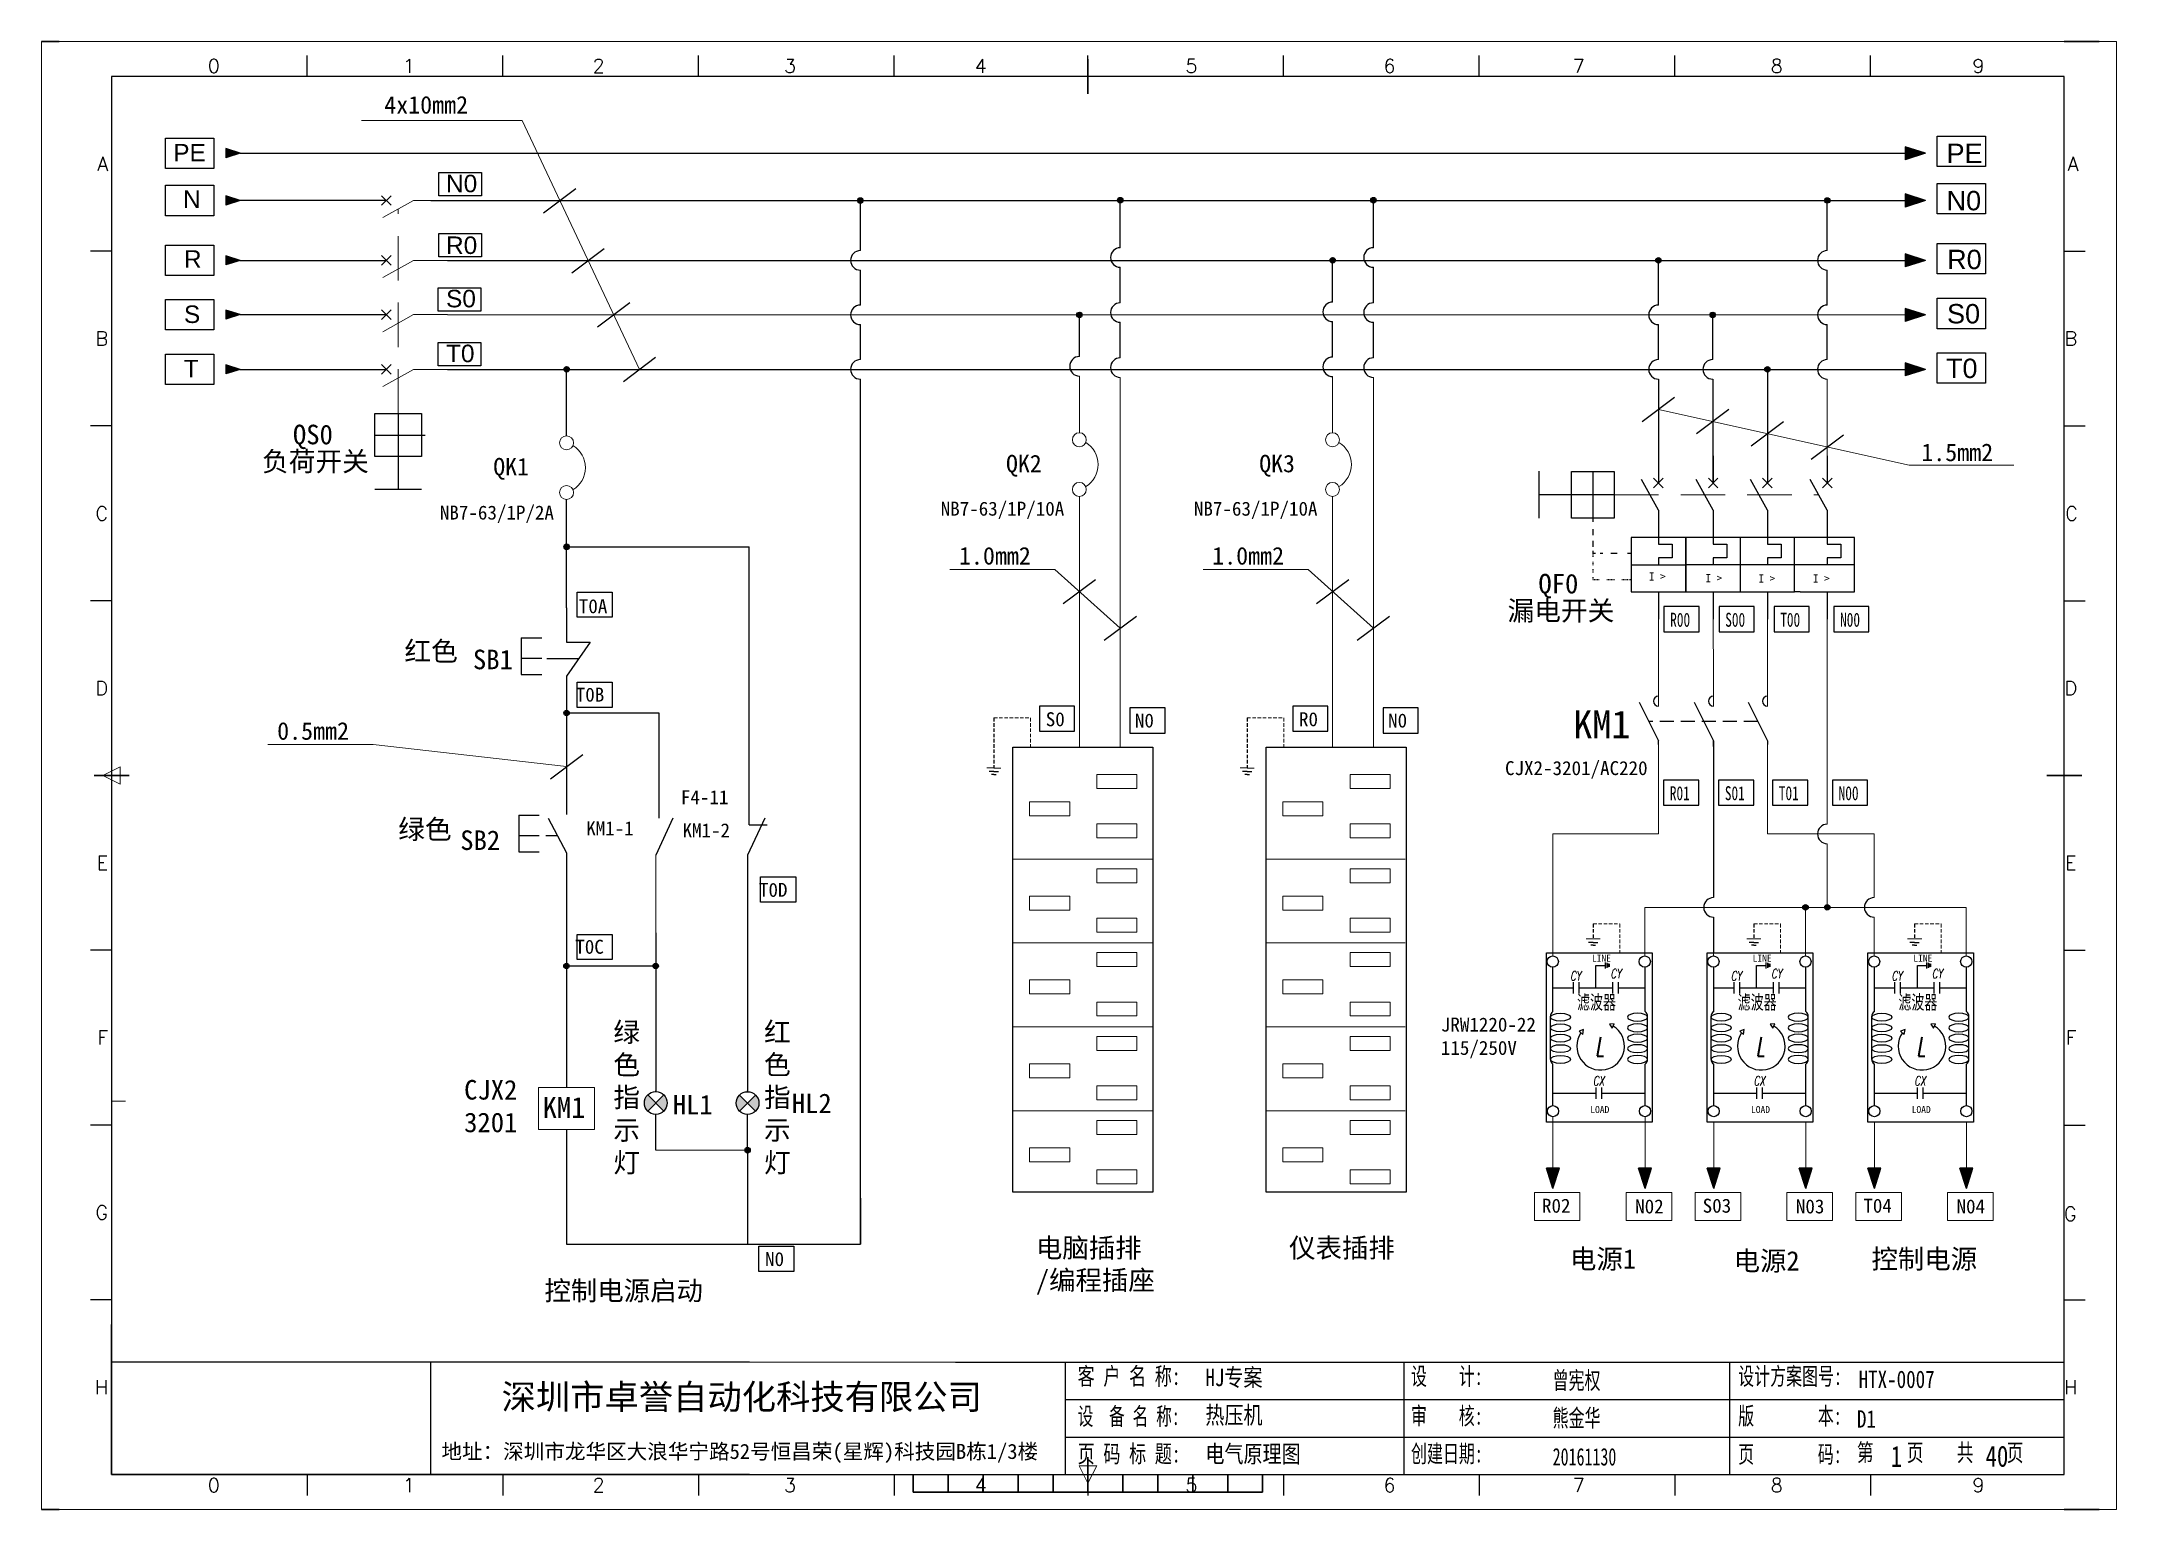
# Model space of a CAD drawing. Extents: x 35123 to 43919, y -4314 to -326.
# Drawn here: x 35597.2 to 35894.2, y -2913.9 to -2703.9 of the extents above; entities that cross this region are included whole.
import ezdxf
from ezdxf.enums import TextEntityAlignment as Align

# ---------------------------------------------------------------- set-up
doc = ezdxf.new("R2010")
doc.units = 0
doc.header["$MEASUREMENT"] = 0
for name, pattern in [('ACANSTGL', [0.11811, 0.07874, -0.03937]), ('ACISOWELD', [3, 2, -1]), ('DASHED', [0.75, 0.5, -0.25]), ('DASHED2', [9.525, 6.35, -3.175])]:
    doc.linetypes.add(name, pattern=pattern)
for name, color, linetype in [('0015LEVEL_0', 7, 'Continuous'), ('AE_BOR', 1, 'Continuous'), ('MISC', 2, 'Continuous'), ('SYMS', 7, 'Continuous'), ('细实线层', 7, 'Continuous')]:
    doc.layers.add(name, color=color, linetype=linetype)
doc.styles.add('Standard0.67', font='', dxfattribs={"width": 0.67})
doc.styles.add('Standard_0.8', font='SimSun.ttf', dxfattribs={"width": 0.8})
doc.styles.add('STYLE1', font='italic.shx', dxfattribs={"width": 0.68, "height": 3, "bigfont": 'xc00.shx'})
doc.styles.add('WD', font='romans.shx', dxfattribs={"bigfont": 'gbcbig.shx'})
doc.styles.add('WD_IEC', font='ISOCP2.shx', dxfattribs={"width": 0.9, "height": 4, "bigfont": 'gbcbig.shx'})
doc.styles.add('宋', font='SimSun.ttf', dxfattribs={"width": 0.7})
doc.styles.add('样式 0', font='')
doc.styles.add('样式 8', font='arial.ttf')
doc.styles.get('Standard0.67').set_extended_font_data('FangSong_GB2312')
doc.styles.get('样式 0').set_extended_font_data('KaiTi_GB2312')

msp = doc.modelspace()

# ---------------------------------------------------------------- texts
for s, p in [('4x10mm2', (35646.258, -2714.183)), ('1.5mm2', (35866.256, -2763.897)), ('1.0mm2', (35728.52, -2778.699)), ('1.0mm2', (35764.764, -2778.699)), ('0.5mm2', (35630.928, -2803.756))]:
    msp.add_text(s, height=2.52).set_placement(p)
at = {"width": 4.96666, "attachment_point": 1, "style": '样式 8'}
for s, insert, char_height in [('N0', (35655.103, -2722.932), 2.5), ('N', (35617.457, -2725.169), 2.5), ('N0', (35869.874, -2725.244), 2.772), ('R0', (35655.103, -2731.761), 2.5), ('R', (35617.583, -2733.727), 2.5), ('R0', (35869.956, -2733.659), 2.772), ('S0', (35655.103, -2739.395), 2.5), ('S', (35617.589, -2741.634), 2.5), ('S0', (35869.939, -2741.423), 2.772), ('T0', (35655.103, -2747.239), 2.5), ('T', (35617.558, -2749.406), 2.5), ('T0', (35869.789, -2749.237), 2.772)]:
    msp.add_mtext(s, dxfattribs=dict(at, insert=insert, char_height=char_height))
for s, insert, char_height, width, attachment_point in [('I >', (35827.277, -2779.818), 1.1694, 4.51104, 1), ('I >', (35835.372, -2780.046), 1.1694, 4.51104, 1), ('I >', (35842.957, -2780.098), 1.1694, 4.51104, 1), ('I >', (35850.753, -2780.098), 1.1694, 4.51104, 1), ('{\\fSimSun|b0|i0|c134|p2;电脑插排\\P/编程插座}', (35739.533, -2875.059), 2.772, 24.98977, 1), ('{\\fSimSun|b0|i0|c134|p2;仪表插排}', (35775.777, -2875.059), 2.772, 24.98977, 1), ('{\\fSimSun|b0|i0|c134|p2;电源1}', (35815.972, -2876.645), 2.772, 23.45504, 1), ('{\\fSimSun|b0|i0|c134|p2;电源2}', (35839.396, -2876.912), 2.772, 23.45504, 1), ('{\\fSimSun|b0|i0|c134|p2;控制电源}', (35859.127, -2876.645), 2.772, 23.45504, 1), ('{\\fSimSun|b0|i0|c134|p2;控制电源启动}', (35669.187, -2881.181), 2.772, 24.65265, 1), ('{\\fSimSun|b0|i0|c134|p2;深圳市卓誉自动化科技有限公司}', (35663.053, -2899.958), 3.6, 80.67766, 7), ('{\\fSimSun|b0|i0|c134|p2;地址：深圳市龙华区大浪华宁路52号恒昌荣(星辉)科技园B栋1/3楼}', (35654.44, -2907.218), 2.16, 89.25675, 7)]:
    msp.add_mtext(s, dxfattribs=dict(insert=insert, char_height=char_height, width=width, attachment_point=attachment_point))
at = {"ltscale": 2, "attachment_point": 1}
for s, insert, char_height, width, style in [('{\\fSimSun|b0|i0|c134|p2;\\W0.72;客 户 名 称:}', (35745.501, -2893.553), 2.5, 16.24768, 'Standard0.67'), ('HJ专案', (35763.788, -2893.727), 2.5, 33.90777, 'Standard_0.8'), ('{\\fSimSun|b0|i0|c134|p2;设    计:}', (35793.215, -2893.553), 2.5, 12.03121, 'Standard0.67'), ('{\\fSimSun|b0|i0|c134|p2;曾宪权}', (35813.492, -2894.155), 2.5, 12.03121, 'Standard0.67'), ('{\\fSimSun|b0|i0|c134|p2;设计方案图号:}', (35840.048, -2893.553), 2.5, 15.1644, 'Standard0.67'), ('{\\f@SimSun|b0|i0|c134|p2;HTX-0007}', (35857.287, -2893.994), 2.5, 33.90777, 'Standard_0.8'), ('{\\fSimSun|b0|i0|c134|p2;\\W0.66;设  备 名 称:}', (35745.501, -2899.282), 2.5, 15.12342, 'Standard0.67'), ('{\\fSimSun|b0|i0|c134|p2;热压机}', (35763.788, -2899.115), 2.5, 33.90777, 'Standard_0.8'), ('{\\fSimSun|b0|i0|c134|p2;审    核:}', (35793.215, -2899.227), 2.5, 12.03121, 'Standard0.67'), ('{\\fSimSun|b0|i0|c134|p2;熊金华}', (35813.492, -2899.517), 2.5, 12.03121, 'Standard0.67'), ('{\\fSimSun|b0|i0|c134|p2;版        本:}', (35840.048, -2899.227), 2.5, 16.84978, 'Standard0.67'), ('D1', (35857.047, -2899.667), 2.5, 5.97175, 'Standard_0.8'), ('{\\fSimSun|b0|i0|c134|p2;\\W0.72;页 码 标 题:}', (35745.501, -2904.65), 2.5, 15.12342, 'Standard0.67'), ('{\\fSimSun|b0|i0|c134|p2;电气原理图}', (35763.788, -2904.663), 2.5, 33.90777, 'Standard_0.8'), ('{\\fSimSun|b0|i0|c134|p2;创建日期:}', (35793.215, -2904.634), 2.5, 12.03121, 'Standard0.67'), ('{\\fSimSun|b0|i0|c134|p2;页        码:}', (35840.048, -2904.713), 2.5, 15.72579, 'Standard0.67'), ('第    页    共    页', (35857.045, -2904.468), 2.5, 33.90777, '宋'), ('{\\fSimSun|b0|i0|c134|p2;20161130}', (35813.492, -2905.075), 2.5, 12.03121, 'Standard0.67'), ('1', (35861.878, -2904.773), 3, 3.76639, 'Standard_0.8'), ('40', (35875.451, -2904.748), 3, 3.76639, 'Standard_0.8')]:
    msp.add_mtext(s, dxfattribs=dict(at, insert=insert, char_height=char_height, width=width, style=style))
at = {"layer": '0015LEVEL_0', "attachment_point": 1, "style": 'STYLE1'}
for s, insert, char_height in [('CY', (35815.994, -2836.867), 1.35), ('CY', (35821.767, -2836.535), 1.35), ('CY', (35838.994, -2836.867), 1.35), ('CY', (35844.767, -2836.535), 1.35), ('CY', (35861.994, -2836.867), 1.35), ('CY', (35867.767, -2836.535), 1.35), ('{\\fSimSun|b0|i0|c134|p32;滤波器}', (35816.987, -2840.301), 2), ('{\\fSimSun|b0|i0|c134|p32;滤波器}', (35839.987, -2840.301), 2), ('{\\fSimSun|b0|i0|c134|p32;滤波器}', (35862.987, -2840.301), 2), ('L', (35819.527, -2846.301), 2.7), ('L', (35842.527, -2846.301), 2.7), ('L', (35865.527, -2846.301), 2.7), ('CX', (35819.257, -2851.862), 1.35), ('CX', (35842.257, -2851.862), 1.35), ('CX', (35865.257, -2851.862), 1.35)]:
    msp.add_mtext(s, dxfattribs=dict(at, insert=insert, char_height=char_height))
at = {"layer": 'MISC', "color": 0, "attachment_point": 1}
for s, insert, char_height, width, style in [('\\pxqc;PE', (35615.904, -2718.518), 2.5, 4.96666, '样式 8'), ('PE', (35869.874, -2718.479), 2.772, 4.96666, '样式 8'), ('{\\C0;QF0}', (35811.456, -2780.026), 2.8, 5.01683, '样式 0'), ('KM1', (35816.454, -2799.553), 4, 5.01683, '样式 0'), ('{\\fSimSun|b0|i0|c134|p2;CJX2-3201/AC220}', (35806.677, -2806.812), 2, 5.01683, '样式 0'), ('R01', (35830.264, -2810.404), 2, 5.01683, '宋'), ('S01', (35838.139, -2810.402), 2, 5.01683, '宋'), ('T01', (35845.861, -2810.401), 2, 5.01683, '宋'), ('N00', (35854.425, -2810.401), 2, 5.01683, '宋'), ('{\\fSimSun|b0|i0|c134|p2;LINE}', (35819.12, -2834.504), 1, 2.50841, '样式 0'), ('{\\fSimSun|b0|i0|c134|p2;LINE}', (35842.12, -2834.504), 1, 2.50841, '样式 0'), ('{\\fSimSun|b0|i0|c134|p2;LINE}', (35865.12, -2834.504), 1, 2.50841, '样式 0'), ('{\\fSimSun|b0|i0|c134|p2;JRW1220-22 115/250V}', (35797.491, -2843.5), 2, 5.01683, '样式 0'), ('{\\fSimSun|b0|i0|c134|p2;LOAD}', (35818.884, -2856.156), 1, 2.50841, '样式 0'), ('{\\fSimSun|b0|i0|c134|p2;LOAD}', (35841.884, -2856.156), 1, 2.50841, '样式 0'), ('{\\fSimSun|b0|i0|c134|p2;LOAD}', (35864.884, -2856.156), 1, 2.50841, '样式 0'), ('{\\fNSimSun|b0|i0|c134|p49;R02}', (35811.965, -2869.412), 2, 5.01683, '样式 0'), ('\\pi0.7207;{\\fNSimSun|b0|i0|c134|p49;N02}', (35824.585, -2869.513), 2, 5.70479, '样式 0'), ('{\\fNSimSun|b0|i0|c134|p49;S03}', (35834.965, -2869.412), 2, 5.01683, '样式 0'), ('\\pi0.7207;{\\fNSimSun|b0|i0|c134|p49;N03}', (35847.585, -2869.513), 2, 5.70479, '样式 0'), ('{\\fNSimSun|b0|i0|c134|p49;T04}', (35857.965, -2869.412), 2, 5.01683, '样式 0'), ('\\pi0.7207;{\\fNSimSun|b0|i0|c134|p49;N04}', (35870.585, -2869.513), 2, 5.70479, '样式 0')]:
    msp.add_mtext(s, dxfattribs=dict(at, insert=insert, char_height=char_height, width=width, style=style))
at = {"layer": 'MISC', "attachment_point": 1}
for s, insert, char_height, width, style in [('{\\C0;QS0}', (35633.19, -2758.688), 2.8, 5.01683, '样式 0'), ('{\\fSimSun|b0|i0|c134|p2;\\C0;负荷开关}', (35628.773, -2762.544), 2.8, 14.88096, '样式 0'), ('{\\fSimSun|b0|i0|c134|p2;\\C0;QK1}', (35661.864, -2763.436), 2.5, 5.01683, '样式 0'), ('{\\fSimSun|b0|i0|c134|p2;\\C0;QK2}', (35735.256, -2762.993), 2.5, 5.01683, '样式 0'), ('{\\fSimSun|b0|i0|c134|p2;\\C0;QK3}', (35771.5, -2762.993), 2.5, 5.01683, '样式 0'), ('{\\fSimSun|b0|i0|c134|p2;\\C0;NB7-63/1P/2A}', (35654.219, -2770.255), 2, 5.01683, '样式 0'), ('{\\fSimSun|b0|i0|c134|p2;\\C0;NB7-63/1P/10A}', (35725.903, -2769.698), 2, 5.01683, '样式 0'), ('{\\fSimSun|b0|i0|c134|p2;\\C0;NB7-63/1P/10A}', (35762.148, -2769.698), 2, 5.01683, '样式 0'), ('{\\C0;T0A}', (35674.109, -2783.647), 2, 5.01683, '样式 0'), ('{\\fSimSun|b0|i0|c134|p2;\\C0;漏电开关}', (35807.039, -2783.883), 2.8, 14.88096, '样式 0'), ('{\\C0;R00}', (35830.318, -2785.591), 2, 5.01683, '宋'), ('{\\C0;S00}', (35838.193, -2785.589), 2, 5.01683, '宋'), ('{\\C0;T00}', (35846.067, -2785.588), 2, 5.01683, '宋'), ('{\\C0;N00}', (35854.632, -2785.588), 2, 5.01683, '宋'), ('{\\fSimSun|b0|i0|c134|p2;\\C0;红色}', (35649.145, -2789.679), 2.8, 24.5098, '样式 0'), ('{\\C0;SB1}', (35658.953, -2790.87), 2.8, 5.01683, '样式 0'), ('{\\C0;T0B}', (35673.668, -2796.303), 2, 5.01683, '样式 0'), ('{\\C0;S0}', (35740.939, -2799.823), 2, 5.01683, '样式 0'), ('{\\C0;N0}', (35753.699, -2800.004), 2, 5.01683, '样式 0'), ('{\\C0;R0}', (35777.183, -2799.823), 2, 5.01683, '样式 0'), ('{\\C0;N0}', (35789.944, -2800.004), 2, 5.01683, '样式 0'), ('{\\C0;F4-11}', (35688.718, -2810.98), 2, 5.01683, '样式 0'), ('{\\fSimSun|b0|i0|c134|p2;\\C0;绿色}', (35648.26, -2815.152), 2.8, 23.4148, '样式 0'), ('{\\C0;KM1-1}', (35675.164, -2815.422), 2, 5.01683, '样式 0'), ('{\\C0;SB2}', (35657.134, -2816.726), 2.8, 5.01683, '样式 0'), ('{\\C0;KM1-2}', (35688.95, -2815.712), 2, 5.01683, '样式 0'), ('{\\C0;T0D}', (35699.89, -2824.227), 2, 5.01683, '样式 0'), ('{\\C0;T0C}', (35673.601, -2832.366), 2, 5.01683, '样式 0'), ('{\\fSimSun|b0|i0|c134|p2;\\C0;绿色指示灯}', (35679.052, -2844.178), 2.8, 5.01683, '样式 0'), ('{\\fSimSun|b0|i0|c134|p2;\\C0;红色指示灯}', (35700.618, -2844.164), 2.8, 5.01683, '样式 0'), ('{\\C0;CJX2\\P3201}', (35657.69, -2852.43), 2.8, 7.9311, '样式 0'), ('{\\C0;KM1}', (35668.923, -2854.852), 3, 6.8721, '样式 0'), ('{\\C0;HL1}', (35687.56, -2854.557), 2.8, 5.01683, '样式 0'), ('{\\C0;HL2}', (35704.59, -2854.369), 2.8, 5.01683, '样式 0'), ('{\\C0;N0}', (35700.762, -2877.049), 2, 5.01683, '样式 0')]:
    msp.add_mtext(s, dxfattribs=dict(at, insert=insert, char_height=char_height, width=width, style=style))

# ---------------------------------------------------------------- blocks, each defined once
blk = doc.blocks.new('gb_a2_a')
for p, q in [((584, 410), (25, 410)), ((25, 410), (25, 10)), ((584, 10), (584, 410)), ((25, 10), (584, 10))]:
    blk.add_line(p, q)
at = {"lineweight": 9, "ltscale": 0.1}
blk.add_line((25, 116.86), (29, 116.86), dxfattribs=at)
at = {"layer": 'AE_BOR', "lineweight": 30}
for p, q in [((10, 420), (4.93, 420)), ((594, 420), (584, 420)), ((4.93, 0), (10, 0)), ((594, 0), (584, 0))]:
    blk.add_line(p, q, dxfattribs=at)
at = {"layer": 'AE_BOR', "color": 1, "lineweight": 15}
for p, q in [((4.93, 420), (598.93, 420)), ((4.93, 0), (4.93, 420)), ((598.93, 420), (598.93, 0)), ((22.5, 210), (27.5, 212.5)), ((27.5, 207.5), (22.5, 210)), ((27.5, 212.5), (27.5, 207.5)), ((304.5, 7.5), (302, 12.5)), ((302, 12.5), (307, 12.5)), ((307, 12.5), (304.5, 7.5)), ((598.93, 0), (4.93, 0))]:
    blk.add_line(p, q, dxfattribs=at)
at = {"layer": 'AE_BOR'}
for p, q in [((81, 410), (81, 416)), ((137, 410), (137, 416)), ((193, 410), (193, 416)), ((249, 410), (249, 416)), ((304.5, 410), (304.5, 416)), ((360.5, 410), (360.5, 416)), ((416.5, 410), (416.5, 416)), ((472.5, 410), (472.5, 416)), ((528.5, 410), (528.5, 416)), ((25, 360), (19, 360)), ((584, 360), (590, 360)), ((25, 310), (19, 310)), ((584, 310), (590, 310)), ((25, 260), (19, 260)), ((584, 260), (590, 260)), ((25, 160), (19, 160)), ((584, 160), (590, 160)), ((25, 110), (19, 110)), ((584, 110), (590, 110)), ((25, 60), (19, 60)), ((584, 60), (590, 60)), ((81, 10), (81, 4)), ((137, 10), (137, 4)), ((193, 10), (193, 4)), ((249, 10), (249, 4)), ((304.5, 10), (304.5, 4)), ((360.5, 10), (360.5, 4)), ((416.5, 10), (416.5, 4)), ((472.5, 10), (472.5, 4)), ((528.5, 10), (528.5, 4))]:
    blk.add_line(p, q, dxfattribs=at)
at = {"layer": 'AE_BOR', "color": 2, "lineweight": 30}
for p, q in [((304.5, 405), (304.5, 415)), ((20, 210), (30, 210)), ((579, 210), (589, 210)), ((304.5, 10), (304.5, 15)), ((304.5, 15), (304.5, 5)), ((254.5, 5), (254.5, 10)), ((264.5, 5), (264.5, 10)), ((274.5, 5), (274.5, 10)), ((284.5, 5), (284.5, 10)), ((294.5, 5), (294.5, 10)), ((304.5, 10), (304.5, 5)), ((314.5, 5), (314.5, 10)), ((324.5, 5), (324.5, 10)), ((334.5, 5), (334.5, 10)), ((344.5, 5), (344.5, 10)), ((354.5, 5), (354.5, 10)), ((254.5, 5), (354.5, 5))]:
    blk.add_line(p, q, dxfattribs=at)
at = {"layer": 'AE_BOR', "style": 'WD'}
for s, p in [('0', (54.27, 411)), ('1', (110.12, 411)), ('2', (164.42, 411)), ('3', (219.22, 411)), ('4', (273.82, 411)), ('5', (334.12, 411)), ('6', (390.81, 411)), ('7', (445.01, 411)), ('8', (501.67, 411)), ('9', (559.4, 411)), ('0', (54.27, 5)), ('1', (110.12, 5)), ('2', (164.42, 5)), ('3', (219.22, 5)), ('4', (273.82, 5)), ('5', (334.12, 5)), ('6', (390.81, 5)), ('7', (445.01, 5)), ('8', (501.67, 5)), ('9', (559.4, 5))]:
    blk.add_text(s, height=4, dxfattribs=at).set_placement(p, align=Align.CENTER)
for s, p in [('A', (24, 385)), ('A', (588.05, 385)), ('B', (24, 335)), ('B', (587.67, 335)), ('C', (24, 285)), ('C', (587.86, 285)), ('D', (24, 235)), ('D', (587.67, 235)), ('E', (24, 185)), ('E', (587.48, 185)), ('F', (24, 135)), ('F', (587.48, 135)), ('F', (587.48, 135)), ('G', (24, 85)), ('G', (587.48, 84.56)), ('H', (24, 35)), ('H', (587.67, 35))]:
    blk.add_text(s, height=4, dxfattribs=at).set_placement(p, align=Align.MIDDLE_RIGHT)
blk = doc.blocks.new('WDDOT')
blk.add_hatch(color=256).paths.add_polyline_path([(0.5, 0, 1), (-0.5, 0, 1)])
blk.add_circle((0, 0), 0.5)
blk = doc.blocks.new('VCB11THI')
for p, q in [((0, 7.5), (0, 2.5)), ((0, -2.5), (-3.12, 3.12)), ((-0.88, 3.38), (0.88, 1.62)), ((-0.88, 1.62), (0.88, 3.38)), ((0, -2.5), (0, -8.75)), ((0, -8.75), (2.5, -8.75)), ((0, -11.25), (0, -12.5)), ((2.5, -11.25), (0, -11.25)), ((2.5, -8.75), (2.5, -11.25)), ((-5, -12.5), (5, -12.5)), ((0, -17.5), (0, -22.5))]:
    blk.add_line(p, q)
blk.add_lwpolyline([(-5, -7.5), (-5, -17.5), (5, -17.5), (5, -7.5)], close=True)
at = {"style": 'WD_IEC'}
for tag, p in [('INST', (-8, 5.25)), ('LOC', (-8, 1.75)), ('TAG1', (-8, -1.75)), ('RATING1', (-8, -6.35)), ('DESC1', (-8, -14.35)), ('DESC3', (-8, -21.35)), ('DESC2', (-8, -17.85))]:
    blk.add_attdef(tag, text='', height=2.5, dxfattribs=at).set_placement(p, align=Align.RIGHT)
at = {"style": 'WD_IEC', "flags": 1}
for tag, p, height in [('X2TERM01', (0, 7.5), 0.32), ('MFG', (2.75, 6.5), 1.5), ('CAT', (2.75, 4), 1.5), ('X4LINK', (-2, 0), 0.32), ('X1LINK', (-0.5, 0), 0.32), ('CONTACT', (-5, -7.5), 1), ('COMMON', (-3.75, -8.75), 1), ('ASSYCODE', (1, -19), 1), ('X8TERM02', (0, -22.5), 0.32), ('FAMILY', (1, -20.5), 1), ('CATDESC', (1, -22), 1)]:
    blk.add_attdef(tag, p, '', height=height, dxfattribs=at)
at = {"style": 'WD_IEC'}
blk.add_attdef('TERM01', text='', height=2, rotation=90, dxfattribs=at).set_placement((-1, 7.5), align=Align.RIGHT)
at = {"lineweight": 15, "style": 'WD_IEC'}
blk.add_attdef('XREF', text='', height=2.5, dxfattribs=at).set_placement((-8, -10.35), align=Align.RIGHT)
at = {"style": 'WD_IEC'}
blk.add_attdef('TERM02', (-1, -22.5), '', height=2, rotation=90, dxfattribs=at)
at = {"linetype": 'Continuous', "style": 'WD_IEC'}
blk.add_attdef('T', text='', height=2.5, dxfattribs=at).set_placement((0, -15), align=Align.MIDDLE_CENTER)
blk = doc.blocks.new('VCB21THI')
for p, q in [((0, 7.5), (0, 2.5)), ((0, -2.5), (-3.12, 3.12)), ((-0.88, 3.38), (0.88, 1.62)), ((-0.88, 1.62), (0.88, 3.38)), ((0, -2.5), (0, -8.75)), ((0, -8.75), (2.5, -8.75)), ((0, -11.25), (0, -12.5)), ((2.5, -11.25), (0, -11.25)), ((2.5, -8.75), (2.5, -11.25)), ((-5, -12.5), (5, -12.5)), ((0, -17.5), (0, -22.5))]:
    blk.add_line(p, q)
blk.add_lwpolyline([(-5, -7.5), (-5, -17.5), (5, -17.5), (5, -7.5)], close=True)
at = {"style": 'WD_IEC'}
for tag, p in [('INST', (-8, 5.25)), ('LOC', (-8, 1.75)), ('TAG2', (-8, -1.75)), ('RATING1', (-8, -6.35)), ('DESC1', (-8, -14.35)), ('DESC3', (-8, -21.35)), ('DESC2', (-8, -17.85))]:
    blk.add_attdef(tag, text='', height=2.5, dxfattribs=at).set_placement(p, align=Align.RIGHT)
at = {"style": 'WD_IEC', "flags": 1}
for tag, p, height in [('X2TERM01', (0, 7.5), 0.32), ('X4LINK', (-2, 0), 0.32), ('X1LINK', (-0.5, 0), 0.32), ('CONTACT', (-5, -7.5), 1), ('COMMON', (-3.75, -8.75), 1), ('X8TERM02', (0, -22.5), 0.32), ('FAMILY', (1, -20.5), 1)]:
    blk.add_attdef(tag, p, '', height=height, dxfattribs=at)
at = {"style": 'WD_IEC'}
blk.add_attdef('TERM01', text='', height=2, rotation=90, dxfattribs=at).set_placement((-1, 7.5), align=Align.RIGHT)
at = {"lineweight": 15, "style": 'WD_IEC'}
blk.add_attdef('XREF', text='', height=2.5, dxfattribs=at).set_placement((-8, -10.35), align=Align.RIGHT)
at = {"style": 'WD_IEC'}
blk.add_attdef('TERM02', (-1, -22.5), '', height=2, rotation=90, dxfattribs=at)
at = {"linetype": 'Continuous', "style": 'WD_IEC'}
blk.add_attdef('T', text='', height=2.5, dxfattribs=at).set_placement((0, -15), align=Align.MIDDLE_CENTER)

# ---------------------------------------------------------------- hatches: boundary and pattern name
for points in [[(35625.643, -2726.613), (35623.6, -2725.958), (35623.6, -2727.267)], [(35866.879, -2726.613), (35863.96, -2725.677), (35863.96, -2727.548)], [(35625.643, -2735.178), (35623.6, -2734.524), (35623.6, -2735.833)], [(35866.879, -2735.178), (35863.96, -2734.243), (35863.96, -2736.114)], [(35625.643, -2742.94), (35623.6, -2742.286), (35623.6, -2743.595)], [(35866.879, -2742.975), (35863.96, -2742.039), (35863.96, -2743.91)], [(35625.643, -2750.775), (35623.6, -2750.12), (35623.6, -2751.43)], [(35866.879, -2750.771), (35863.96, -2749.836), (35863.96, -2751.706)], [(35813.542, -2867.975), (35814.477, -2865.057), (35812.607, -2865.057)], [(35826.714, -2867.975), (35827.649, -2865.057), (35825.779, -2865.057)], [(35836.542, -2867.975), (35837.477, -2865.057), (35835.607, -2865.057)], [(35849.714, -2867.975), (35850.649, -2865.057), (35848.779, -2865.057)], [(35859.542, -2867.975), (35860.477, -2865.057), (35858.607, -2865.057)], [(35872.714, -2867.975), (35873.649, -2865.057), (35871.779, -2865.057)]]:
    msp.add_hatch(color=256).paths.add_polyline_path(points)
h = msp.add_hatch(color=256)
edge = h.paths.add_edge_path()
edge.add_arc((35714.405, -2726.613), 0.389, 0, 360)
h = msp.add_hatch(color=256)
edge = h.paths.add_edge_path()
edge.add_arc((35751.599, -2726.562), 0.393, 0, 360)
h = msp.add_hatch(color=256)
edge = h.paths.add_edge_path()
edge.add_arc((35787.843, -2726.562), 0.393, 0, 360)
h = msp.add_hatch(color=256)
edge = h.paths.add_edge_path()
edge.add_arc((35852.799, -2726.606), 0.389, 0, 360)
h = msp.add_hatch(color=256)
edge = h.paths.add_edge_path()
edge.add_arc((35782.003, -2735.178), 0.393, 0, 360)
h = msp.add_hatch(color=256)
edge = h.paths.add_edge_path()
edge.add_arc((35828.637, -2735.178), 0.389, 0, 360)
h = msp.add_hatch(color=256)
edge = h.paths.add_edge_path()
edge.add_arc((35745.758, -2742.975), 0.393, 0, 360)
h = msp.add_hatch(color=256)
edge = h.paths.add_edge_path()
edge.add_arc((35836.398, -2742.975), 0.389, 0, 360)
h = msp.add_hatch(color=256)
edge = h.paths.add_edge_path()
edge.add_arc((35672.366, -2750.771), 0.389, 0, 360)
h = msp.add_hatch(color=256)
edge = h.paths.add_edge_path()
edge.add_arc((35844.233, -2750.771), 0.389, 0, 360)
h = msp.add_hatch(color=256)
edge = h.paths.add_edge_path()
edge.add_arc((35672.366, -2776.157), 0.389, 0, 360)
h = msp.add_hatch(color=256)
edge = h.paths.add_edge_path()
edge.add_arc((35672.357, -2799.928), 0.393, 0, 360)
h = msp.add_hatch(color=256)
edge = h.paths.add_edge_path()
edge.add_arc((35849.684, -2827.732), 0.389, 0, 360)
h = msp.add_hatch(color=256)
edge = h.paths.add_edge_path()
edge.add_arc((35852.799, -2827.732), 0.389, 0, 360)
h = msp.add_hatch(color=256)
edge = h.paths.add_edge_path()
edge.add_arc((35672.336, -2836.128), 0.393, 0, 360)
h = msp.add_hatch(color=256)
edge = h.paths.add_edge_path()
edge.add_arc((35685.114, -2836.128), 0.393, 0, 360)
at = {"lineweight": 0}
h = msp.add_hatch(color=256, dxfattribs=at)
h.paths.add_polyline_path([(35685.114, -2855.717), (35683.965, -2854.568, 0.1989124), (35683.489, -2855.717, 0.1989124), (35683.965, -2856.866)])
h.paths.add_polyline_path([(35686.263, -2856.866, 0.1989124), (35686.739, -2855.717, 0.1989124), (35686.263, -2854.568), (35685.114, -2855.717)])
h.paths.add_polyline_path([(35698.26, -2855.727), (35697.111, -2854.578, 0.1989124), (35696.635, -2855.727, 0.1989124), (35697.111, -2856.876)])
h.paths.add_polyline_path([(35699.409, -2856.876, 0.1989124), (35699.885, -2855.727, 0.1989124), (35699.409, -2854.578), (35698.26, -2855.727)])
h = msp.add_hatch(color=256)
edge = h.paths.add_edge_path()
edge.add_arc((35698.26, -2862.467), 0.393, 0, 360)
at = {"layer": 'MISC'}
for points in [[(35625.643, -2719.848), (35623.6, -2719.193), (35623.6, -2720.503)], [(35866.879, -2719.848), (35863.96, -2718.913), (35863.96, -2720.783)]]:
    msp.add_hatch(color=0, dxfattribs=at).paths.add_polyline_path(points)

# ---------------------------------------------------------------- linework, layer by layer
for p, q in [((35625.643, -2726.613), (35623.6, -2725.958)), ((35623.6, -2725.958), (35623.6, -2727.267)), ((35866.879, -2726.613), (35863.96, -2725.677)), ((35863.96, -2725.677), (35863.96, -2727.548)), ((35625.643, -2726.613), (35623.6, -2727.267)), ((35646.557, -2726.613), (35625.643, -2726.613)), ((35652.909, -2726.613), (35656.807, -2726.613)), ((35655.327, -2726.613), (35863.96, -2726.613)), ((35714.405, -2733.784), (35714.405, -2726.613)), ((35852.799, -2733.778), (35852.799, -2726.606)), ((35866.879, -2726.613), (35863.96, -2727.548)), ((35625.643, -2735.178), (35623.6, -2734.524)), ((35623.6, -2734.524), (35623.6, -2735.833)), ((35625.643, -2735.178), (35623.6, -2735.833)), ((35625.643, -2735.178), (35646.557, -2735.178)), ((35655.327, -2735.178), (35863.96, -2735.178)), ((35828.637, -2741.58), (35828.637, -2735.178)), ((35866.879, -2735.178), (35863.96, -2734.243)), ((35863.96, -2734.243), (35863.96, -2736.114)), ((35866.879, -2735.178), (35863.96, -2736.114)), ((35714.405, -2741.58), (35714.405, -2736.572)), ((35852.799, -2741.574), (35852.799, -2736.566)), ((35625.643, -2742.94), (35623.6, -2742.286)), ((35623.6, -2742.286), (35623.6, -2743.595)), ((35625.643, -2742.94), (35623.6, -2743.595)), ((35625.643, -2742.94), (35646.557, -2742.94)), ((35655.327, -2742.94), (35863.96, -2742.975)), ((35836.398, -2749.377), (35836.398, -2742.975)), ((35866.879, -2742.975), (35863.96, -2742.039)), ((35863.96, -2742.039), (35863.96, -2743.91)), ((35866.879, -2742.975), (35863.96, -2743.91)), ((35714.405, -2749.377), (35714.405, -2744.369)), ((35828.637, -2749.377), (35828.637, -2744.369)), ((35852.799, -2749.37), (35852.799, -2744.362)), ((35625.643, -2750.775), (35623.6, -2750.12)), ((35623.6, -2750.12), (35623.6, -2751.43)), ((35866.879, -2750.771), (35863.96, -2749.836)), ((35863.96, -2749.836), (35863.96, -2751.706)), ((35625.643, -2750.775), (35623.6, -2751.43)), ((35625.643, -2750.775), (35646.557, -2750.775)), ((35655.327, -2750.775), (35863.96, -2750.771)), ((35828.637, -2752.165), (35828.637, -2767.014)), ((35836.398, -2752.165), (35836.399, -2767.014)), ((35844.233, -2750.771), (35844.233, -2767.014)), ((35866.879, -2750.771), (35863.96, -2751.706)), ((35648.25, -2757.102), (35648.25, -2767.896)), ((35644.928, -2760.172), (35651.572, -2760.172)), ((35651.572, -2760.172), (35652.098, -2760.172)), ((35852.799, -2763.116), (35852.799, -2767.014)), ((35644.888, -2767.896), (35651.611, -2767.896)), ((35811.515, -2765.352), (35811.515, -2772.075)), ((35819.24, -2765.391), (35819.24, -2772.036)), ((35852.799, -2770.912), (35850.363, -2766.527)), ((35852.11, -2766.325), (35853.488, -2767.703)), ((35852.11, -2767.703), (35853.488, -2766.325)), ((35822.309, -2768.714), (35811.515, -2768.714)), ((35852.799, -2770.912), (35852.799, -2775.785)), ((35819.24, -2772.036), (35819.24, -2772.562)), ((35819.24, -2773.653), (35819.24, -2774.472)), ((35672.366, -2776.157), (35698.494, -2776.157)), ((35698.494, -2815.949), (35698.494, -2776.157)), ((35819.24, -2775.291), (35819.24, -2776.155)), ((35819.24, -2776.746), (35819.24, -2777.066)), ((35848.901, -2774.81), (35848.131, -2774.81)), ((35856.697, -2774.81), (35848.901, -2774.81)), ((35852.799, -2775.785), (35854.748, -2775.785)), ((35854.748, -2775.785), (35854.748, -2777.734)), ((35856.697, -2782.606), (35856.697, -2774.81)), ((35819.24, -2777.066), (35819.635, -2777.066)), ((35820.272, -2777.066), (35820.682, -2777.066)), ((35821.82, -2777.066), (35822.731, -2777.066)), ((35824.188, -2777.066), (35824.743, -2777.066)), ((35848.131, -2778.708), (35856.697, -2778.708)), ((35852.799, -2777.734), (35852.799, -2778.708)), ((35854.748, -2777.734), (35852.799, -2777.734)), ((35848.901, -2782.606), (35848.131, -2782.606)), ((35848.901, -2782.606), (35856.697, -2782.606)), ((35852.799, -2782.606), (35852.799, -2786.505)), ((35672.366, -2784.892), (35672.366, -2789.773)), ((35665.87, -2789.156), (35668.809, -2789.156)), ((35665.87, -2789.156), (35665.87, -2794.44)), ((35675.728, -2789.773), (35672.357, -2794.653)), ((35672.362, -2789.773), (35675.728, -2789.773)), ((35665.87, -2792.091), (35668.809, -2792.091)), ((35665.87, -2794.44), (35668.809, -2794.44)), ((35669.531, -2792.124), (35674.043, -2792.124)), ((35672.357, -2794.653), (35672.357, -2812.191)), ((35672.357, -2799.928), (35685.582, -2799.928)), ((35685.582, -2799.928), (35685.583, -2810.878)), ((35825.858, -2798.401), (35828.636, -2803.909)), ((35833.733, -2798.401), (35836.511, -2803.909)), ((35841.456, -2798.401), (35844.234, -2803.909)), ((35836.508, -2803.903), (35836.511, -2826.344)), ((35733.516, -2808.311), (35732.85, -2808.311)), ((35733.516, -2808.722), (35733.177, -2808.722)), ((35733.516, -2808.311), (35734.182, -2808.311)), ((35733.516, -2808.722), (35733.856, -2808.722)), ((35769.761, -2808.311), (35769.095, -2808.311)), ((35769.761, -2808.722), (35769.421, -2808.722)), ((35769.761, -2808.311), (35770.427, -2808.311)), ((35769.761, -2808.722), (35770.1, -2808.722)), ((35672.357, -2812.191), (35672.357, -2814.432)), ((35685.583, -2810.878), (35685.582, -2814.992)), ((35665.514, -2814.527), (35668.453, -2814.527)), ((35665.514, -2814.527), (35665.514, -2819.81)), ((35669.739, -2814.978), (35672.357, -2819.946)), ((35687.569, -2814.992), (35685.114, -2820.246)), ((35700.715, -2814.992), (35698.26, -2820.246)), ((35665.514, -2817.462), (35668.453, -2817.462)), ((35669.394, -2817.462), (35671.048, -2817.462)), ((35698.494, -2815.949), (35701.08, -2815.949)), ((35665.514, -2819.81), (35668.453, -2819.81)), ((35672.357, -2819.946), (35672.359, -2831.371)), ((35698.26, -2820.246), (35698.26, -2840.517)), ((35836.511, -2829.132), (35836.512, -2834.216)), ((35672.359, -2831.371), (35672.357, -2838.649)), ((35685.114, -2831.371), (35685.114, -2836.128)), ((35819.298, -2832.753), (35818.632, -2832.753)), ((35819.298, -2833.163), (35818.958, -2833.163)), ((35819.298, -2832.753), (35819.964, -2832.753)), ((35819.298, -2833.163), (35819.638, -2833.163)), ((35842.298, -2832.753), (35841.632, -2832.753)), ((35842.298, -2833.163), (35841.958, -2833.163)), ((35842.298, -2832.753), (35842.964, -2832.753)), ((35842.298, -2833.163), (35842.638, -2833.163)), ((35865.298, -2832.753), (35864.632, -2832.753)), ((35865.298, -2833.163), (35864.958, -2833.163)), ((35865.298, -2832.753), (35865.964, -2832.753)), ((35865.298, -2833.163), (35865.638, -2833.163)), ((35685.114, -2836.128), (35672.357, -2836.128)), ((35685.114, -2836.128), (35685.114, -2854.092)), ((35672.357, -2838.649), (35672.357, -2849.496)), ((35698.26, -2840.517), (35698.26, -2854.102)), ((35672.357, -2849.496), (35672.357, -2853.497)), ((35685.114, -2854.092), (35685.114, -2853.967)), ((35698.26, -2854.102), (35698.26, -2853.977)), ((35686.263, -2854.568), (35683.965, -2856.866)), ((35683.965, -2854.568), (35686.263, -2856.866)), ((35699.409, -2854.578), (35697.111, -2856.876)), ((35697.111, -2854.578), (35699.409, -2856.876)), ((35672.357, -2859.497), (35672.357, -2875.906)), ((35685.114, -2862.467), (35685.114, -2857.342)), ((35698.26, -2862.477), (35698.26, -2857.352)), ((35813.542, -2867.975), (35812.607, -2865.057)), ((35814.477, -2865.057), (35812.607, -2865.057)), ((35813.542, -2867.975), (35814.477, -2865.057)), ((35826.714, -2867.975), (35825.779, -2865.057)), ((35827.649, -2865.057), (35825.779, -2865.057)), ((35826.714, -2867.975), (35827.649, -2865.057)), ((35836.542, -2867.975), (35835.607, -2865.057)), ((35837.477, -2865.057), (35835.607, -2865.057)), ((35836.542, -2867.975), (35837.477, -2865.057)), ((35849.714, -2867.975), (35848.779, -2865.057)), ((35850.649, -2865.057), (35848.779, -2865.057)), ((35849.714, -2867.975), (35850.649, -2865.057)), ((35859.542, -2867.975), (35858.607, -2865.057)), ((35860.477, -2865.057), (35858.607, -2865.057)), ((35859.542, -2867.975), (35860.477, -2865.057)), ((35872.714, -2867.975), (35871.779, -2865.057)), ((35873.649, -2865.057), (35871.779, -2865.057)), ((35872.714, -2867.975), (35873.649, -2865.057)), ((35672.357, -2871.831), (35672.357, -2875.906)), ((35672.357, -2875.906), (35714.405, -2875.906)), ((35652.885, -2892.785), (35652.885, -2908.87)), ((35743.697, -2898.146), (35787.949, -2898.146)), ((35787.949, -2898.146), (35856.734, -2898.146)), ((35856.734, -2898.146), (35886.732, -2898.146)), ((35743.697, -2903.508), (35787.949, -2903.508)), ((35787.949, -2903.508), (35856.734, -2903.508)), ((35856.734, -2903.508), (35886.732, -2903.508)), ((35727.999, -2908.87), (35787.949, -2908.87)), ((35787.949, -2908.87), (35856.734, -2908.87))]:
    msp.add_line(p, q)
at = {"lineweight": 0}
for p, q in [((35647.246, -2725.923), (35645.867, -2727.302)), ((35645.867, -2725.923), (35647.246, -2727.302)), ((35650.455, -2726.613), (35646.069, -2729.049)), ((35650.455, -2726.613), (35655.327, -2726.613)), ((35647.246, -2734.489), (35645.867, -2735.867)), ((35645.867, -2734.489), (35647.246, -2735.867)), ((35650.455, -2735.178), (35646.069, -2737.615)), ((35650.455, -2735.178), (35655.327, -2735.178)), ((35647.246, -2742.251), (35645.867, -2743.629)), ((35645.867, -2742.251), (35647.246, -2743.629)), ((35650.455, -2742.94), (35646.069, -2745.377)), ((35650.455, -2742.94), (35655.327, -2742.94)), ((35647.246, -2750.086), (35645.867, -2751.464)), ((35645.867, -2750.086), (35647.246, -2751.464)), ((35650.455, -2750.775), (35646.069, -2753.211)), ((35650.455, -2750.775), (35655.327, -2750.775)), ((35852.799, -2752.159), (35852.799, -2767.014)), ((35828.637, -2782.613), (35828.637, -2798.939)), ((35836.471, -2782.606), (35836.512, -2798.939)), ((35844.233, -2782.606), (35844.233, -2798.939)), ((35852.799, -2782.606), (35852.799, -2790.98)), ((35852.799, -2790.98), (35852.799, -2815.838)), ((35828.636, -2804.419), (35828.638, -2817.231)), ((35844.233, -2804.419), (35844.233, -2817.233)), ((35733.516, -2807.795), (35732.516, -2807.795)), ((35733.531, -2807.804), (35734.531, -2807.804)), ((35769.761, -2807.795), (35768.761, -2807.795)), ((35769.776, -2807.804), (35770.776, -2807.804)), ((35813.511, -2817.233), (35828.638, -2817.231)), ((35813.511, -2834.684), (35813.511, -2817.233)), ((35844.233, -2817.233), (35859.511, -2817.233)), ((35859.511, -2826.344), (35859.511, -2817.233)), ((35736.287, -2820.824), (35756.161, -2820.824)), ((35772.532, -2820.824), (35792.405, -2820.824)), ((35852.799, -2818.627), (35852.799, -2827.739)), ((35826.684, -2834.684), (35826.684, -2827.739)), ((35872.684, -2827.739), (35826.684, -2827.739)), ((35849.684, -2834.684), (35849.684, -2827.739)), ((35859.511, -2834.684), (35859.511, -2829.132)), ((35872.684, -2834.684), (35872.684, -2827.739)), ((35736.287, -2832.824), (35756.161, -2832.824)), ((35772.532, -2832.824), (35792.405, -2832.824)), ((35819.298, -2832.236), (35818.298, -2832.236)), ((35819.313, -2832.246), (35820.313, -2832.246)), ((35842.298, -2832.236), (35841.298, -2832.236)), ((35842.313, -2832.246), (35843.313, -2832.246)), ((35865.298, -2832.236), (35864.298, -2832.236)), ((35865.313, -2832.246), (35866.313, -2832.246)), ((35836.511, -2834.684), (35836.512, -2834.216)), ((35736.287, -2844.824), (35756.161, -2844.824)), ((35772.532, -2844.824), (35792.405, -2844.824)), ((35736.287, -2856.824), (35756.161, -2856.824)), ((35772.532, -2856.824), (35792.405, -2856.824)), ((35813.542, -2857.69), (35813.542, -2858.446)), ((35813.542, -2865.057), (35813.542, -2858.446)), ((35826.714, -2857.69), (35826.714, -2858.446)), ((35826.714, -2865.057), (35826.714, -2858.446)), ((35836.542, -2865.057), (35836.542, -2858.446)), ((35849.714, -2865.057), (35849.714, -2858.446)), ((35859.542, -2865.057), (35859.542, -2858.446)), ((35872.714, -2865.057), (35872.714, -2858.446))]:
    msp.add_line(p, q, dxfattribs=at)
at = {"ltscale": 2}
for p, q in [((35751.599, -2733.377), (35751.599, -2726.363)), ((35787.843, -2733.377), (35787.843, -2726.363)), ((35782.045, -2735.035), (35781.652, -2735.035)), ((35782.003, -2741.141), (35782.003, -2735.178)), ((35751.599, -2741.252), (35751.599, -2736.165)), ((35787.843, -2741.252), (35787.843, -2736.165)), ((35745.801, -2742.831), (35745.407, -2742.831)), ((35745.758, -2748.937), (35745.758, -2742.975)), ((35751.599, -2749.127), (35751.599, -2744.04)), ((35782.003, -2749.016), (35782.003, -2743.929)), ((35787.843, -2749.127), (35787.843, -2744.04)), ((35672.357, -2760.279), (35672.366, -2750.771)), ((35714.405, -2875.906), (35714.405, -2752.165)), ((35672.366, -2784.892), (35672.356, -2769.388)), ((35672.366, -2784.892), (35672.366, -2772.517)), ((35828.636, -2804.419), (35828.636, -2803.909)), ((35836.511, -2804.419), (35836.511, -2803.909)), ((35836.511, -2804.738), (35836.511, -2804.419)), ((35844.233, -2803.907), (35844.233, -2804.419)), ((35698.26, -2862.477), (35698.26, -2875.906)), ((35714.405, -2869.318), (35714.405, -2875.917)), ((35607.232, -2908.87), (35607.232, -2887.423)), ((35886.732, -2908.87), (35886.732, -2887.423)), ((35698.537, -2892.785), (35607.232, -2892.785)), ((35727.999, -2892.785), (35886.732, -2892.785)), ((35743.697, -2892.785), (35743.697, -2908.87)), ((35792.263, -2908.87), (35792.263, -2892.785)), ((35838.843, -2908.87), (35838.843, -2892.785)), ((35698.537, -2908.87), (35607.232, -2908.87)), ((35856.734, -2908.87), (35886.732, -2908.87))]:
    msp.add_line(p, q, dxfattribs=at)
at = {"linetype": 'DASHED2', "lineweight": 0}
for p, q in [((35648.25, -2757.102), (35648.25, -2727.834)), ((35822.309, -2768.714), (35851.578, -2768.714))]:
    msp.add_line(p, q, dxfattribs=at)
at = {"linetype": 'Continuous', "lineweight": 0}
for p, q in [((35745.758, -2759.836), (35745.758, -2751.725)), ((35751.599, -2804.796), (35751.599, -2751.915)), ((35782.003, -2759.836), (35782.003, -2751.804)), ((35787.843, -2804.796), (35787.843, -2751.915)), ((35745.758, -2804.796), (35745.758, -2768.945)), ((35782.003, -2804.796), (35782.003, -2768.945)), ((35685.114, -2831.371), (35685.114, -2820.246)), ((35685.114, -2862.467), (35698.26, -2862.467))]:
    msp.add_line(p, q, dxfattribs=at)
at = {"linetype": 'ACANSTGL'}
for p, q in [((35819.24, -2777.066), (35819.24, -2777.611)), ((35819.24, -2778.293), (35819.24, -2778.884)), ((35819.24, -2779.339), (35819.24, -2779.885)), ((35819.24, -2780.476), (35819.24, -2780.812)), ((35819.24, -2780.812), (35820.232, -2780.812)), ((35821.25, -2780.812), (35822.359, -2780.812)), ((35823.377, -2780.812), (35824.721, -2780.812))]:
    msp.add_line(p, q, dxfattribs=at)
at = {"linetype": 'DASHED'}
for p, q in [((35733.516, -2800.64), (35733.516, -2807.795)), ((35769.761, -2800.64), (35769.761, -2807.795)), ((35819.298, -2830.097), (35819.298, -2832.236)), ((35842.298, -2830.097), (35842.298, -2832.236)), ((35865.298, -2830.097), (35865.298, -2832.236))]:
    msp.add_line(p, q, dxfattribs=at)
at = {"linetype": 'DASHED', "lineweight": 0}
for p, q in [((35733.516, -2800.64), (35738.772, -2800.64)), ((35738.772, -2800.64), (35738.772, -2804.76)), ((35769.761, -2800.64), (35775.017, -2800.64)), ((35775.017, -2800.64), (35775.017, -2804.76)), ((35819.298, -2830.097), (35823.097, -2830.097)), ((35823.097, -2830.097), (35823.097, -2834.216)), ((35842.298, -2830.097), (35846.097, -2830.097)), ((35846.097, -2830.097), (35846.097, -2834.216)), ((35865.298, -2830.097), (35869.097, -2830.097)), ((35869.097, -2830.097), (35869.097, -2834.216))]:
    msp.add_line(p, q, dxfattribs=at)
at = {"linetype": 'ACISOWELD'}
msp.add_line((35842.845, -2801.155), (35827.247, -2801.155), dxfattribs=at)
at = {"lineweight": 9, "ltscale": 0.1}
for p, q in [((35698.537, -2892.785), (35727.999, -2892.785)), ((35698.537, -2908.87), (35727.999, -2908.87)), ((35726.641, -2908.87), (35726.641, -2908.87)), ((35726.641, -2908.87), (35726.641, -2908.87))]:
    msp.add_line(p, q, dxfattribs=at)
at = {"color": 0, "lineweight": -3}
msp.add_lwpolyline([(35868.529, -2717.41), (35875.47, -2717.41), (35875.47, -2721.762), (35868.529, -2721.762)], close=True, dxfattribs=at)
at = {"lineweight": -3}
for points in [[(35614.935, -2717.672), (35621.876, -2717.672), (35621.876, -2722.024), (35614.935, -2722.024)], [(35654.082, -2722.589), (35660.188, -2722.589), (35660.188, -2725.936), (35654.082, -2725.936)], [(35614.935, -2724.436), (35621.876, -2724.436), (35621.876, -2728.789), (35614.935, -2728.789)], [(35868.529, -2724.174), (35875.47, -2724.174), (35875.47, -2728.527), (35868.529, -2728.527)], [(35654.082, -2731.318), (35660.188, -2731.318), (35660.188, -2734.666), (35654.082, -2734.666)], [(35614.935, -2733.002), (35621.876, -2733.002), (35621.876, -2737.355), (35614.935, -2737.355)], [(35868.529, -2732.74), (35875.47, -2732.74), (35875.47, -2737.093), (35868.529, -2737.093)], [(35614.935, -2740.764), (35621.876, -2740.764), (35621.876, -2745.117), (35614.935, -2745.117)], [(35653.962, -2739.114), (35660.068, -2739.114), (35660.068, -2742.462), (35653.962, -2742.462)], [(35868.529, -2740.599), (35875.47, -2740.599), (35875.47, -2744.952), (35868.529, -2744.952)], [(35653.962, -2746.911), (35660.068, -2746.911), (35660.068, -2750.258), (35653.962, -2750.258)], [(35614.935, -2748.599), (35621.876, -2748.599), (35621.876, -2752.951), (35614.935, -2752.951)], [(35868.529, -2748.404), (35875.47, -2748.404), (35875.47, -2752.756), (35868.529, -2752.756)]]:
    msp.add_lwpolyline(points, close=True, dxfattribs=at)
for points in [[(35644.928, -2763.242), (35644.928, -2757.102), (35651.572, -2757.102), (35651.572, -2763.242)], [(35816.17, -2765.391), (35822.309, -2765.391), (35822.309, -2772.036), (35816.17, -2772.036)], [(35756.266, -2868.464), (35736.235, -2868.464), (35736.235, -2804.796), (35756.266, -2804.796)], [(35792.51, -2868.464), (35772.479, -2868.464), (35772.479, -2804.796), (35792.51, -2804.796)], [(35812.617, -2834.216), (35827.722, -2834.216), (35827.722, -2858.446), (35812.617, -2858.446)], [(35835.617, -2834.216), (35850.722, -2834.216), (35850.722, -2858.446), (35835.617, -2858.446)], [(35858.617, -2834.216), (35873.722, -2834.216), (35873.722, -2858.446), (35858.617, -2858.446)]]:
    msp.add_lwpolyline(points, close=True)
at = {"ltscale": 2}
for points in [[(35673.88, -2782.623), (35678.903, -2782.623), (35678.903, -2786.227), (35673.88, -2786.227)], [(35834.452, -2784.711), (35829.43, -2784.711), (35829.43, -2788.316), (35834.452, -2788.316)], [(35842.327, -2784.71), (35837.305, -2784.71), (35837.305, -2788.315), (35842.327, -2788.315)], [(35850.201, -2784.709), (35845.179, -2784.709), (35845.179, -2788.313), (35850.201, -2788.313)], [(35858.767, -2784.709), (35853.744, -2784.709), (35853.744, -2788.313), (35858.767, -2788.313)], [(35673.88, -2795.519), (35678.903, -2795.519), (35678.903, -2799.123), (35673.88, -2799.123)], [(35745.073, -2798.944), (35740.051, -2798.944), (35740.051, -2802.548), (35745.073, -2802.548)], [(35758.016, -2799.21), (35752.994, -2799.21), (35752.994, -2802.814), (35758.016, -2802.814)], [(35781.318, -2798.944), (35776.295, -2798.944), (35776.295, -2802.548), (35781.318, -2802.548)], [(35794.261, -2799.21), (35789.238, -2799.21), (35789.238, -2802.814), (35794.261, -2802.814)], [(35834.398, -2809.524), (35829.376, -2809.524), (35829.376, -2813.129), (35834.398, -2813.129)], [(35842.273, -2809.523), (35837.251, -2809.523), (35837.251, -2813.128), (35842.273, -2813.128)], [(35849.995, -2809.522), (35844.973, -2809.522), (35844.973, -2813.127), (35849.995, -2813.127)], [(35858.559, -2809.522), (35853.537, -2809.522), (35853.537, -2813.127), (35858.559, -2813.127)], [(35700.125, -2823.371), (35705.147, -2823.371), (35705.147, -2826.976), (35700.125, -2826.976)], [(35673.88, -2831.6), (35678.903, -2831.6), (35678.903, -2835.204), (35673.88, -2835.204)], [(35699.853, -2876.199), (35704.875, -2876.199), (35704.875, -2879.804), (35699.853, -2879.804)]]:
    msp.add_lwpolyline(points, close=True, dxfattribs=at)
at = {"lineweight": 0}
for points in [[(35748.253, -2810.73), (35748.253, -2808.729), (35753.997, -2808.729), (35753.997, -2810.73)], [(35784.498, -2810.73), (35784.498, -2808.729), (35790.242, -2808.729), (35790.242, -2810.73)], [(35738.62, -2814.632), (35738.62, -2812.632), (35744.364, -2812.632), (35744.364, -2814.632)], [(35774.865, -2814.632), (35774.865, -2812.632), (35780.609, -2812.632), (35780.609, -2814.632)], [(35748.253, -2817.789), (35748.253, -2815.789), (35753.997, -2815.789), (35753.997, -2817.789)], [(35784.498, -2817.789), (35784.498, -2815.789), (35790.242, -2815.789), (35790.242, -2817.789)], [(35748.253, -2824.214), (35748.253, -2822.213), (35753.997, -2822.213), (35753.997, -2824.214)], [(35784.498, -2824.214), (35784.498, -2822.213), (35790.242, -2822.213), (35790.242, -2824.214)], [(35738.62, -2828.116), (35738.62, -2826.115), (35744.364, -2826.115), (35744.364, -2828.116)], [(35774.865, -2828.116), (35774.865, -2826.115), (35780.609, -2826.115), (35780.609, -2828.116)], [(35748.253, -2831.273), (35748.253, -2829.272), (35753.997, -2829.272), (35753.997, -2831.273)], [(35784.498, -2831.273), (35784.498, -2829.272), (35790.242, -2829.272), (35790.242, -2831.273)], [(35748.253, -2836.214), (35748.253, -2834.213), (35753.997, -2834.213), (35753.997, -2836.214)], [(35784.498, -2836.214), (35784.498, -2834.213), (35790.242, -2834.213), (35790.242, -2836.214)], [(35738.62, -2840.116), (35738.62, -2838.115), (35744.364, -2838.115), (35744.364, -2840.116)], [(35774.865, -2840.116), (35774.865, -2838.115), (35780.609, -2838.115), (35780.609, -2840.116)], [(35748.253, -2843.273), (35748.253, -2841.272), (35753.997, -2841.272), (35753.997, -2843.273)], [(35784.498, -2843.273), (35784.498, -2841.272), (35790.242, -2841.272), (35790.242, -2843.273)], [(35748.253, -2848.214), (35748.253, -2846.213), (35753.997, -2846.213), (35753.997, -2848.214)], [(35784.498, -2848.214), (35784.498, -2846.213), (35790.242, -2846.213), (35790.242, -2848.214)], [(35738.62, -2852.116), (35738.62, -2850.115), (35744.364, -2850.115), (35744.364, -2852.116)], [(35774.865, -2852.116), (35774.865, -2850.115), (35780.609, -2850.115), (35780.609, -2852.116)], [(35668.357, -2853.497), (35676.357, -2853.497), (35676.357, -2859.497), (35668.357, -2859.497)], [(35748.253, -2855.273), (35748.253, -2853.272), (35753.997, -2853.272), (35753.997, -2855.273)], [(35784.498, -2855.273), (35784.498, -2853.272), (35790.242, -2853.272), (35790.242, -2855.273)], [(35748.253, -2860.214), (35748.253, -2858.213), (35753.997, -2858.213), (35753.997, -2860.214)], [(35784.498, -2860.214), (35784.498, -2858.213), (35790.242, -2858.213), (35790.242, -2860.214)], [(35738.62, -2864.116), (35738.62, -2862.115), (35744.364, -2862.115), (35744.364, -2864.116)], [(35774.865, -2864.116), (35774.865, -2862.115), (35780.609, -2862.115), (35780.609, -2864.116)], [(35748.253, -2867.273), (35748.253, -2865.272), (35753.997, -2865.272), (35753.997, -2867.273)], [(35784.498, -2867.273), (35784.498, -2865.272), (35790.242, -2865.272), (35790.242, -2867.273)], [(35810.906, -2868.54), (35817.406, -2868.54), (35817.406, -2872.54), (35810.906, -2872.54)], [(35824.031, -2868.54), (35830.531, -2868.54), (35830.531, -2872.54), (35824.031, -2872.54)], [(35833.906, -2868.54), (35840.406, -2868.54), (35840.406, -2872.54), (35833.906, -2872.54)], [(35847.031, -2868.54), (35853.531, -2868.54), (35853.531, -2872.54), (35847.031, -2872.54)], [(35856.906, -2868.54), (35863.406, -2868.54), (35863.406, -2872.54), (35856.906, -2872.54)], [(35870.031, -2868.54), (35876.531, -2868.54), (35876.531, -2872.54), (35870.031, -2872.54)]]:
    msp.add_lwpolyline(points, close=True, dxfattribs=at)
for centre, radius in [((35714.405, -2726.613), 0.389), ((35751.599, -2726.562), 0.393), ((35787.843, -2726.562), 0.393), ((35852.799, -2726.606), 0.389), ((35782.003, -2735.178), 0.393), ((35828.637, -2735.178), 0.389), ((35745.758, -2742.975), 0.393), ((35836.398, -2742.975), 0.389), ((35672.366, -2750.771), 0.389), ((35844.233, -2750.771), 0.389), ((35672.366, -2776.157), 0.389), ((35672.357, -2799.928), 0.393), ((35849.684, -2827.732), 0.389), ((35852.799, -2827.732), 0.389), ((35672.336, -2836.128), 0.393), ((35685.114, -2836.128), 0.393), ((35685.114, -2855.717), 1.625), ((35698.26, -2855.727), 1.625), ((35698.26, -2862.467), 0.393)]:
    msp.add_circle(centre, radius)
for centre in [(35672.353, -2761.279), (35745.745, -2760.836), (35781.99, -2760.836), (35672.353, -2768.388), (35745.745, -2767.945), (35781.99, -2767.945)]:
    msp.add_circle(centre, 1, dxfattribs=at)
at = {"ltscale": 2}
for centre in [(35714.405, -2735.178), (35751.599, -2734.771), (35787.843, -2734.771), (35852.799, -2735.172), (35751.599, -2742.646), (35782.003, -2742.535), (35787.843, -2742.646), (35714.405, -2742.975), (35828.637, -2742.975), (35852.799, -2742.968), (35714.405, -2750.771), (35745.758, -2750.331), (35751.599, -2750.521), (35782.003, -2750.41), (35787.843, -2750.521), (35828.637, -2750.771), (35836.398, -2750.771), (35852.799, -2750.764), (35852.799, -2817.232), (35836.511, -2827.738), (35859.511, -2827.738)]:
    msp.add_arc(centre, 1.394, 90, 270, dxfattribs=at)
at = {"lineweight": 0}
for centre in [(35671.36, -2764.834), (35744.752, -2764.391), (35780.996, -2764.391)]:
    msp.add_arc(centre, 3.691, 301.18201, 58.81799, dxfattribs=at)
for centre in [(35828.637, -2798.236), (35836.512, -2798.236), (35844.233, -2798.236)]:
    msp.add_arc(centre, 0.703, 90, 270)
at = {"layer": '0015LEVEL_0'}
for p, q in [((35813.542, -2842.644), (35813.542, -2836.283)), ((35819.692, -2839.241), (35819.692, -2836.03)), ((35819.692, -2836.03), (35821.074, -2836.03)), ((35821.074, -2836.462), (35821.074, -2835.598)), ((35821.277, -2836.38), (35821.277, -2835.68)), ((35821.46, -2836.306), (35821.46, -2835.753)), ((35821.643, -2836.233), (35821.643, -2835.827)), ((35826.714, -2842.644), (35826.714, -2836.283)), ((35836.542, -2842.644), (35836.542, -2836.283)), ((35842.692, -2839.241), (35842.692, -2836.03)), ((35842.692, -2836.03), (35844.074, -2836.03)), ((35844.074, -2836.462), (35844.074, -2835.598)), ((35844.277, -2836.38), (35844.277, -2835.68)), ((35844.46, -2836.306), (35844.46, -2835.753)), ((35844.643, -2836.233), (35844.643, -2835.827)), ((35849.714, -2842.644), (35849.714, -2836.283)), ((35859.542, -2842.644), (35859.542, -2836.283)), ((35865.692, -2839.241), (35865.692, -2836.03)), ((35865.692, -2836.03), (35867.074, -2836.03)), ((35867.074, -2836.462), (35867.074, -2835.598)), ((35867.277, -2836.38), (35867.277, -2835.68)), ((35867.46, -2836.306), (35867.46, -2835.753)), ((35867.643, -2836.233), (35867.643, -2835.827)), ((35872.714, -2842.644), (35872.714, -2836.283)), ((35813.542, -2839.241), (35816.468, -2839.241)), ((35816.468, -2840.053), (35816.468, -2838.429)), ((35817.278, -2840.053), (35817.278, -2838.429)), ((35817.278, -2839.241), (35822.106, -2839.241)), ((35822.106, -2840.053), (35822.106, -2838.429)), ((35822.916, -2840.053), (35822.916, -2838.429)), ((35822.916, -2839.241), (35826.714, -2839.241)), ((35836.542, -2839.241), (35839.468, -2839.241)), ((35839.468, -2840.053), (35839.468, -2838.429)), ((35840.278, -2840.053), (35840.278, -2838.429)), ((35840.278, -2839.241), (35845.106, -2839.241)), ((35845.106, -2840.053), (35845.106, -2838.429)), ((35845.916, -2840.053), (35845.916, -2838.429)), ((35845.916, -2839.241), (35849.714, -2839.241)), ((35859.542, -2839.241), (35862.468, -2839.241)), ((35862.468, -2840.053), (35862.468, -2838.429)), ((35863.278, -2840.053), (35863.278, -2838.429)), ((35863.278, -2839.241), (35868.106, -2839.241)), ((35868.106, -2840.053), (35868.106, -2838.429)), ((35868.916, -2840.053), (35868.916, -2838.429)), ((35868.916, -2839.241), (35872.714, -2839.241)), ((35813.171, -2849.489), (35813.171, -2843.31)), ((35827.085, -2849.489), (35827.085, -2843.31)), ((35836.171, -2849.489), (35836.171, -2843.31)), ((35850.085, -2849.489), (35850.085, -2843.31)), ((35859.171, -2849.489), (35859.171, -2843.31)), ((35873.085, -2849.489), (35873.085, -2843.31)), ((35813.542, -2856.091), (35813.542, -2850.156)), ((35826.714, -2856.091), (35826.714, -2850.156)), ((35836.542, -2856.091), (35836.542, -2850.156)), ((35849.714, -2856.091), (35849.714, -2850.156)), ((35859.542, -2856.091), (35859.542, -2850.156)), ((35872.714, -2856.091), (35872.714, -2850.156)), ((35819.723, -2855.144), (35819.723, -2853.52)), ((35820.533, -2855.144), (35820.533, -2853.52)), ((35842.723, -2855.144), (35842.723, -2853.52)), ((35843.533, -2855.144), (35843.533, -2853.52)), ((35865.723, -2855.144), (35865.723, -2853.52)), ((35866.533, -2855.144), (35866.533, -2853.52)), ((35813.542, -2854.332), (35819.723, -2854.332)), ((35820.533, -2854.332), (35826.714, -2854.332)), ((35836.542, -2854.332), (35842.723, -2854.332)), ((35843.533, -2854.332), (35849.714, -2854.332)), ((35859.542, -2854.332), (35865.723, -2854.332)), ((35866.533, -2854.332), (35872.714, -2854.332))]:
    msp.add_line(p, q, dxfattribs=at)
for points in [[(35817.929, -2845.21), (35817.273, -2845.459), (35817.817, -2845.903)], [(35821.612, -2844.444), (35822.007, -2845.025), (35822.313, -2844.392)], [(35840.929, -2845.21), (35840.273, -2845.459), (35840.817, -2845.903)], [(35844.612, -2844.444), (35845.007, -2845.025), (35845.313, -2844.392)], [(35863.929, -2845.21), (35863.273, -2845.459), (35863.817, -2845.903)], [(35867.612, -2844.444), (35868.007, -2845.025), (35868.313, -2844.392)]]:
    msp.add_lwpolyline(points, close=True, dxfattribs=at)
for centre in [(35813.511, -2835.484), (35826.684, -2835.484), (35836.511, -2835.484), (35849.684, -2835.484), (35859.511, -2835.484), (35872.684, -2835.484), (35813.542, -2856.89), (35826.714, -2856.89), (35836.542, -2856.89), (35849.714, -2856.89), (35859.542, -2856.89), (35872.714, -2856.89)]:
    msp.add_circle(centre, 0.8, dxfattribs=at)
for centre, radius, start, end in [((35813.954, -2843.31), 0.783, 121.74768, 180), ((35820.359, -2847.598), 3.405, 145.73827, 58.06616), ((35826.302, -2843.31), 0.783, 0, 58.25232), ((35836.954, -2843.31), 0.783, 121.74768, 180), ((35843.359, -2847.598), 3.405, 145.73827, 58.06616), ((35849.302, -2843.31), 0.783, 0, 58.25232), ((35859.954, -2843.31), 0.783, 121.74768, 180), ((35866.359, -2847.598), 3.405, 145.73827, 58.06616), ((35872.302, -2843.31), 0.783, 0, 58.25232), ((35813.954, -2849.489), 0.783, 180, 238.25232), ((35826.302, -2849.489), 0.783, 301.74768, 0), ((35836.954, -2849.489), 0.783, 180, 238.25232), ((35849.302, -2849.489), 0.783, 301.74768, 0), ((35859.954, -2849.489), 0.783, 180, 238.25232), ((35872.302, -2849.489), 0.783, 301.74768, 0)]:
    msp.add_arc(centre, radius, start, end, dxfattribs=at)
for centre in [(35814.614, -2843.44), (35814.614, -2844.965), (35837.614, -2843.44), (35837.614, -2844.965), (35860.614, -2843.44), (35860.614, -2844.965), (35814.614, -2846.444), (35814.614, -2847.945), (35837.614, -2846.444), (35837.614, -2847.945), (35860.614, -2846.444), (35860.614, -2847.945), (35814.614, -2849.489), (35837.614, -2849.489), (35860.614, -2849.489)]:
    msp.add_ellipse(centre, major_axis=(1.443, 0), ratio=0.3930796, dxfattribs=at)
at = {"layer": '0015LEVEL_0', "extrusion": (0, 0, -1)}
for centre in [(35825.642, -2843.44), (35825.642, -2844.965), (35848.642, -2843.44), (35848.642, -2844.965), (35871.642, -2843.44), (35871.642, -2844.965), (35825.642, -2846.444), (35825.642, -2847.945), (35848.642, -2846.444), (35848.642, -2847.945), (35871.642, -2846.444), (35871.642, -2847.945), (35825.642, -2849.489), (35848.642, -2849.489), (35871.642, -2849.489)]:
    msp.add_ellipse(centre, major_axis=(-1.443, 0), ratio=0.3930796, dxfattribs=at)
at = {"layer": 'MISC', "color": 0}
for p, q in [((35625.643, -2719.848), (35623.6, -2719.193)), ((35623.6, -2719.193), (35623.6, -2720.503)), ((35625.643, -2719.848), (35623.6, -2720.503)), ((35625.643, -2719.848), (35863.96, -2719.848)), ((35866.879, -2719.848), (35863.96, -2718.913)), ((35863.96, -2718.913), (35863.96, -2720.783)), ((35866.879, -2719.848), (35863.96, -2720.783))]:
    msp.add_line(p, q, dxfattribs=at)
at = {"layer": '细实线层', "lineweight": 0}
for p, q in [((35666.012, -2715.159), (35642.998, -2715.159)), ((35682.795, -2750.773), (35666.012, -2715.159)), ((35828.637, -2756.49), (35864.506, -2764.479)), ((35864.506, -2764.479), (35879.48, -2764.479)), ((35742.251, -2779.398), (35727.203, -2779.398)), ((35751.599, -2787.788), (35742.251, -2779.398)), ((35778.496, -2779.398), (35763.448, -2779.398)), ((35787.843, -2787.788), (35778.496, -2779.398)), ((35644.66, -2804.456), (35629.612, -2804.456)), ((35672.357, -2807.603), (35644.66, -2804.456))]:
    msp.add_line(p, q, dxfattribs=at)
at = {"layer": '细实线层', "linetype": 'ByBlock'}
for p, q in [((35669.059, -2728.373), (35673.681, -2724.907)), ((35673.096, -2736.939), (35677.717, -2733.473)), ((35676.795, -2744.677), (35681.416, -2741.211)), ((35680.484, -2752.506), (35685.105, -2749.04)), ((35826.326, -2758.223), (35830.948, -2754.757)), ((35834.088, -2759.952), (35838.709, -2756.486)), ((35841.922, -2761.697), (35846.544, -2758.231)), ((35850.488, -2763.605), (35855.11, -2760.139)), ((35743.448, -2784.279), (35748.069, -2780.813)), ((35779.692, -2784.279), (35784.314, -2780.813)), ((35749.288, -2789.521), (35753.91, -2786.055)), ((35785.533, -2789.521), (35790.154, -2786.055)), ((35670.046, -2809.337), (35674.668, -2805.87))]:
    msp.add_line(p, q, dxfattribs=at)

# ---------------------------------------------------------------- block references
at = {"xscale": 0.5, "yscale": 0.5, "zscale": 0.5}
msp.add_blockref('gb_a2_a', (35594.732, -2913.87), dxfattribs=at)
at = {"layer": 'SYMS', "lineweight": -3}
for p, xscale, yscale, zscale in [((35714.405, -2726.613), 0.4949999999989814, 0.4949999999998909, 0.495), ((35852.799, -2726.606), 0.4949999999989814, 0.4949999999998909, 0.495), ((35782.045, -2735.035), 0.5, 0.5, 0.5), ((35828.637, -2735.178), 0.4949999999989814, 0.4949999999998909, 0.495), ((35745.801, -2742.831), 0.5, 0.5, 0.5), ((35836.398, -2742.975), 0.4949999999989814, 0.4949999999998909, 0.495), ((35672.366, -2750.771), 0.4949999999989814, 0.4949999999998909, 0.495), ((35844.233, -2750.771), 0.4949999999989814, 0.4949999999998909, 0.495), ((35672.366, -2776.157), 0.4950000000026193, 0.4949999999998909, 0.495), ((35672.357, -2799.928), 0.5, 0.5, 0.5), ((35849.684, -2827.732), 0.4949999999989814, 0.4949999999998909, 0.495), ((35852.799, -2827.732), 0.4949999999989814, 0.4949999999998909, 0.495), ((35672.336, -2836.128), 0.5, 0.5, 0.5), ((35685.114, -2836.128), 0.5, 0.5, 0.5), ((35698.26, -2862.467), 0.5, 0.5, 0.5)]:
    msp.add_blockref('WDDOT', p, dxfattribs=dict(at, xscale=xscale, yscale=yscale, zscale=zscale))
at = {"layer": 'SYMS', "linetype": 'ACISOWELD', "xscale": 0.7796249999992142, "yscale": 0.7796249999992142, "zscale": 0.779624999999994}
for name, p in [('VCB11THI', (35828.637, -2768.969)), ('VCB21THI', (35836.471, -2768.963)), ('VCB21THI', (35844.233, -2768.963))]:
    msp.add_blockref(name, p, dxfattribs=at)

msp.set_redraw_order([(e.dxf.handle, doc.entitydb.next_handle()) for e in msp.query("TEXT MTEXT ATTDEF DIMENSION ARC_DIMENSION")])  # texts and dimensions are drawn at this point

doc.saveas('drawing.dxf')
